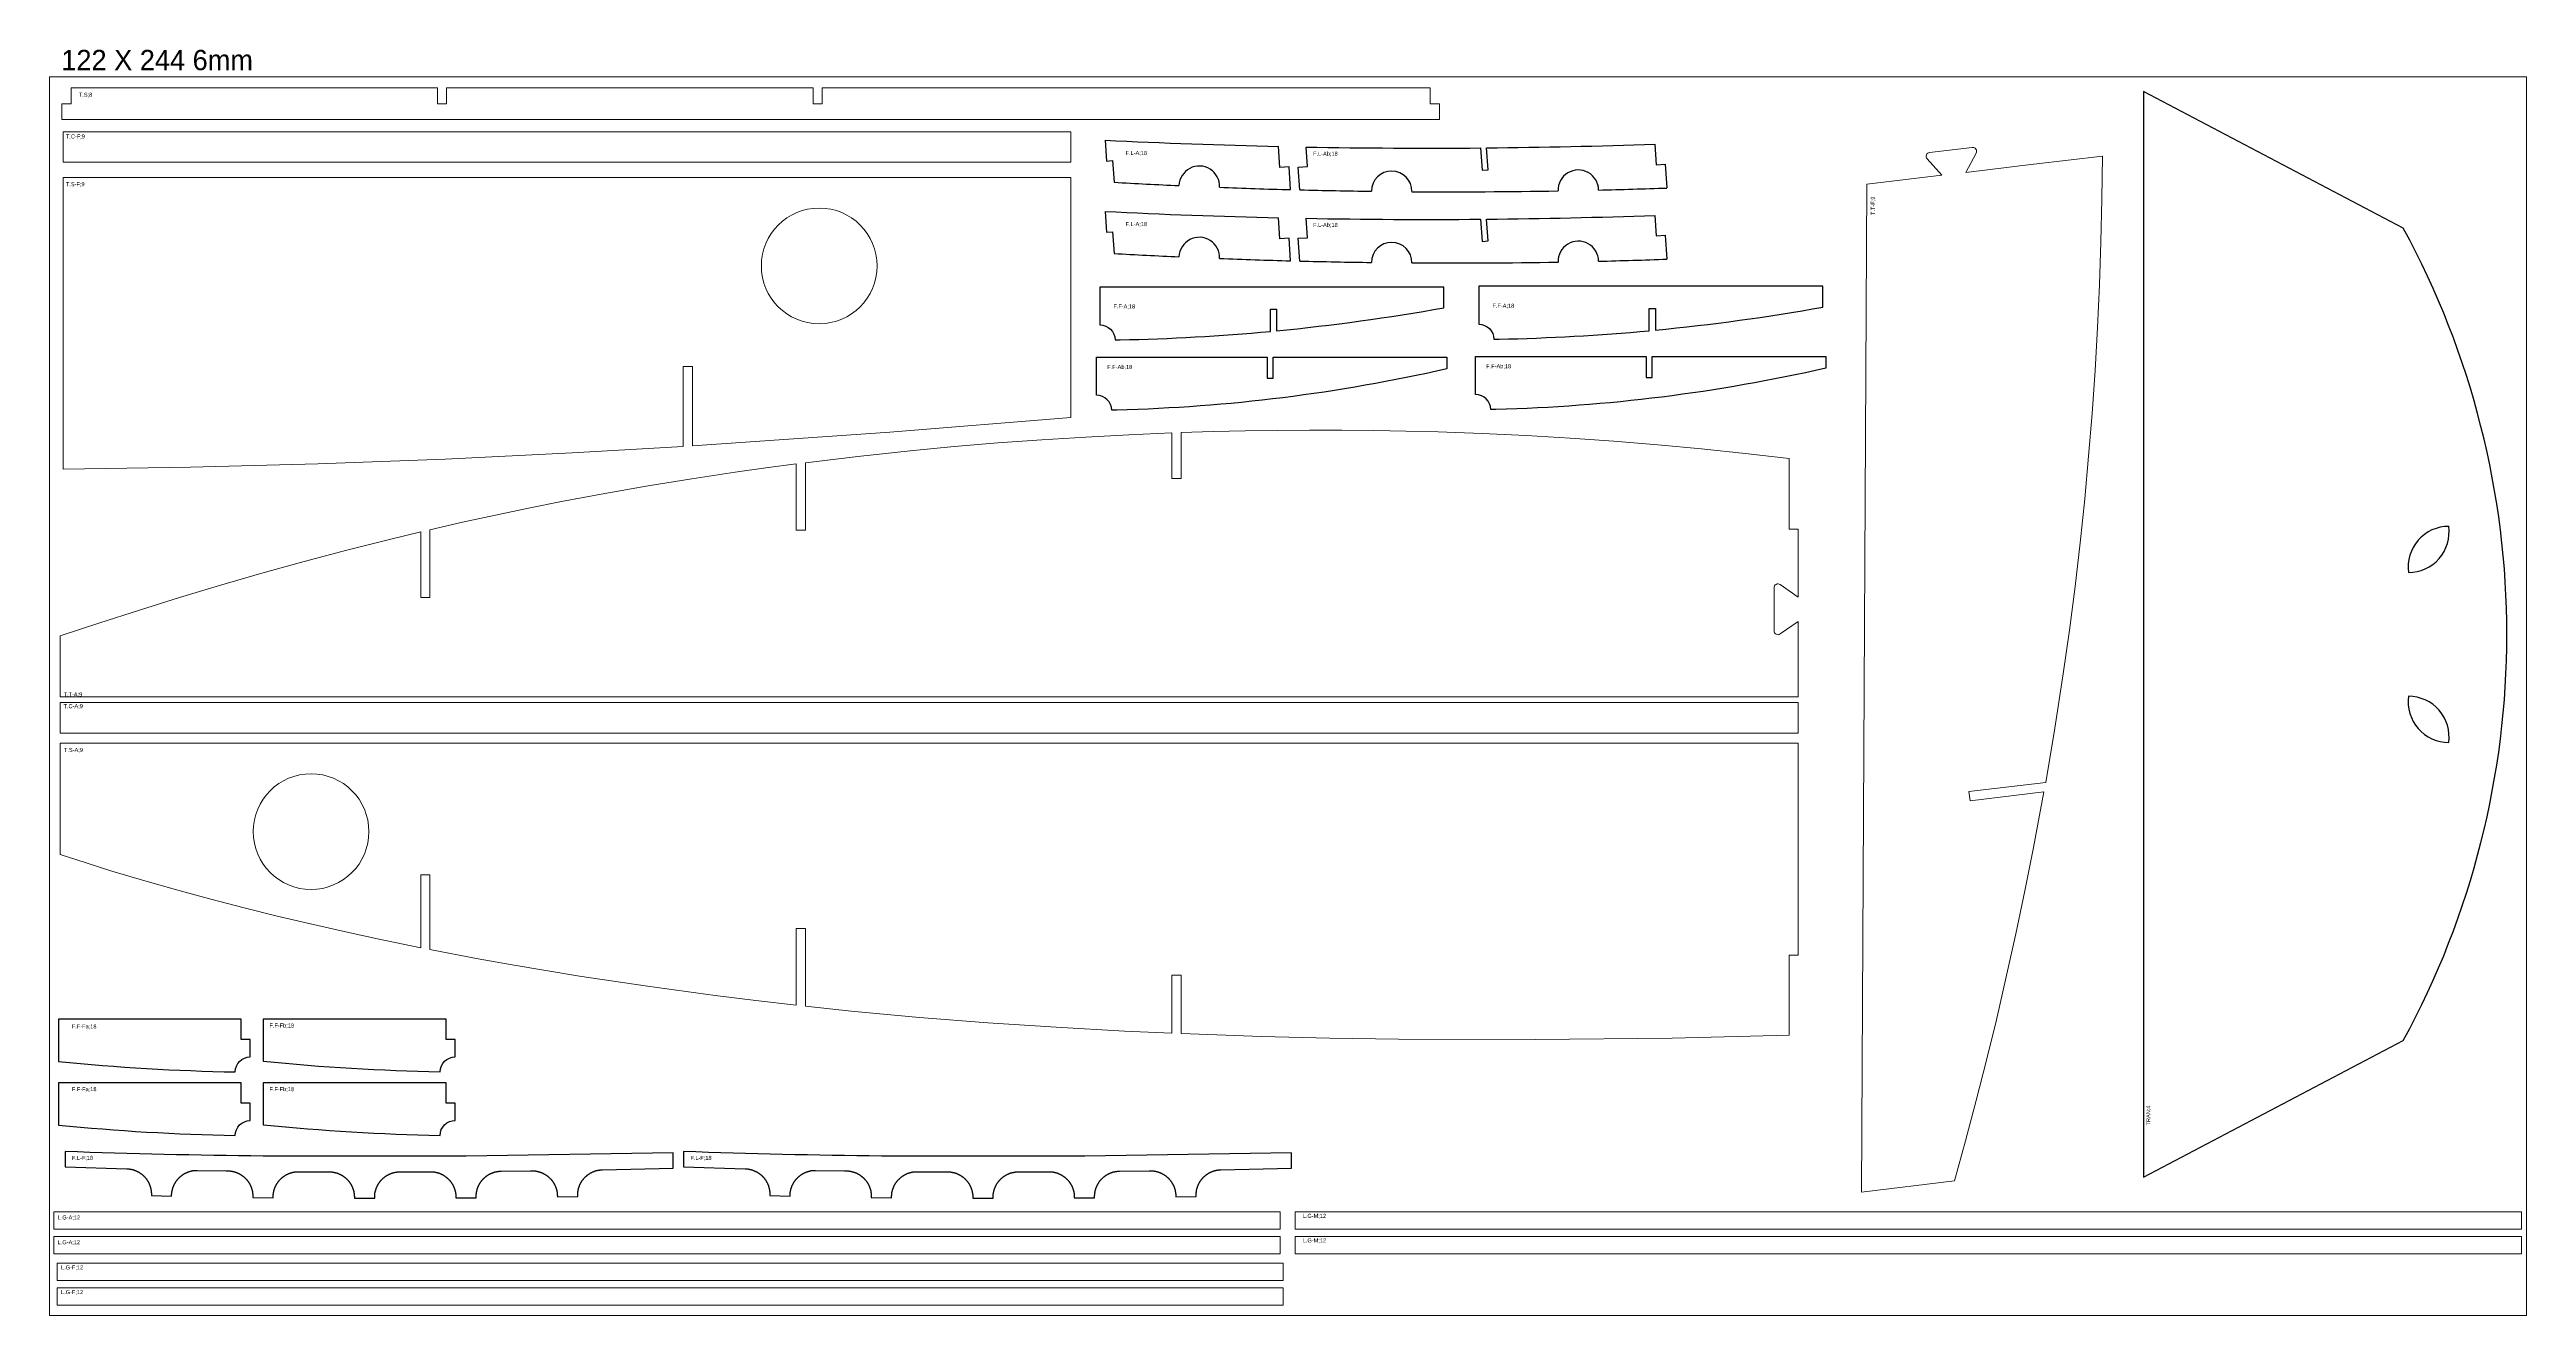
# Model space of a CAD drawing. Header units: millimetres. Extents: x 0 to 7720, y 0 to 5733.
# Drawn here: x 0 to 2440, y 4486 to 5733 of the extents above; entities that cross this region are included whole.
import ezdxf

# ---------------------------------------------------------------- set-up
doc = ezdxf.new("R2010")
doc.units = ezdxf.units.MM
for name, color, linetype in [('0_0_0', 1, 'Continuous'), ('CORTE_6MM', 1, 'Continuous'), ('plate', 3, 'Continuous')]:
    doc.layers.add(name, color=color, linetype=linetype)

msp = doc.modelspace()

# ---------------------------------------------------------------- linework, layer by layer
at = {"layer": '0_0_0', "lineweight": 0}
for points in [[(1006.2, 5621.9), (13.5, 5621.9), (13.5, 5651.9), (1006.2, 5651.9), (1006.2, 5621.9)], [(1722.6, 5059.6), (10.6, 5059.6), (10.6, 5089.6), (1722.6, 5089.6), (1722.6, 5059.6)]]:
    msp.add_lwpolyline(points, close=True, dxfattribs=at)
at = {"layer": 'CORTE_6MM'}
for p, q in [((1039.8, 5643.5), (1041.2, 5623)), ((1212.1, 5616.6), (1210.7, 5637.3)), ((1239.1, 5617.6), (1237.8, 5636.7)), ((1581.4, 5639.5), (1582.7, 5619.4)), ((1041.2, 5623), (1047.2, 5623.4)), ((1047.2, 5623.4), (1048.7, 5602.1)), ((1221, 5617.2), (1212.1, 5616.6)), ((1222.6, 5594.9), (1221, 5617.2)), ((1230.1, 5617), (1239.1, 5617.6)), ((1231.6, 5594.7), (1230.1, 5617)), ((1409.7, 5635.9), (1411.2, 5614.1)), ((1411.2, 5614.1), (1417.2, 5614.5)), ((1417.2, 5614.5), (1415.7, 5635.9)), ((1582.7, 5619.4), (1591.7, 5620)), ((1591.7, 5620), (1593.3, 5596.5)), ((1039.8, 5573.4), (1041.2, 5552.8)), ((1212.1, 5546.5), (1210.7, 5567.2)), ((1239.1, 5547.5), (1237.8, 5566.6)), ((1409.7, 5565.8), (1411.2, 5543.9)), ((1417.2, 5544.3), (1415.7, 5565.8)), ((1581.4, 5569.4), (1582.7, 5549.2)), ((1041.2, 5552.8), (1047.2, 5553.2)), ((1047.2, 5553.2), (1048.7, 5531.9)), ((1221, 5547.1), (1212.1, 5546.5)), ((1222.6, 5524.7), (1221, 5547.1)), ((1230.1, 5546.9), (1239.1, 5547.5)), ((1231.6, 5524.5), (1230.1, 5546.9)), ((1411.2, 5543.9), (1417.2, 5544.3)), ((1582.7, 5549.2), (1591.7, 5549.9)), ((1591.7, 5549.9), (1593.3, 5526.4))]:
    msp.add_line(p, q, dxfattribs=at)
at = {"layer": 'CORTE_6MM', "lineweight": 0}
for p, q in [((1894.1, 5636.5), (1852, 5631.5)), ((1849.6, 5625.1), (1864.1, 5609)), ((1897.9, 5630.9), (1887.7, 5611.8)), ((1887.7, 5611.8), (1954.3, 5619.8)), ((1864.1, 5609), (1790.2, 5600.1)), ((1722.6, 5193.4), (1722.6, 5260.4)), ((1698.8, 5202.7), (1698.8, 5160.3)), ((1704.8, 5205.8), (1722.6, 5193.4)), ((1704.8, 5157.2), (1722.6, 5169.6)), ((1722.6, 5169.6), (1722.6, 5095.2)), ((4.2, 4571), (4.2, 4588)), ((4.2, 4588), (1212.2, 4588)), ((1212.2, 4571), (1212.2, 4588)), ((1227.2, 4588), (2435.2, 4588)), ((1227.2, 4571), (1227.2, 4588)), ((2435.2, 4588), (2435.2, 4571)), ((1212.2, 4571), (4.2, 4571)), ((4.2, 4546.6), (4.2, 4563.6)), ((4.2, 4563.6), (1212.2, 4563.6)), ((1212.2, 4546.6), (1212.2, 4563.6)), ((2435.2, 4571), (1227.2, 4571)), ((1227.2, 4563.6), (2435.2, 4563.6)), ((1227.2, 4546.6), (1227.2, 4563.6)), ((2435.2, 4563.6), (2435.2, 4546.6)), ((1212.2, 4546.6), (4.2, 4546.6)), ((2435.2, 4546.6), (1227.2, 4546.6)), ((7.4, 4537.4), (1215.4, 4537.4)), ((7.4, 4520.4), (7.4, 4537.4)), ((1215.4, 4520.4), (7.4, 4520.4)), ((1215.4, 4537.4), (1215.4, 4520.4)), ((1215.4, 4522.4), (1215.4, 4522.4)), ((7.4, 4513.1), (1215.4, 4513.1)), ((7.4, 4496.1), (7.4, 4513.1)), ((1215.4, 4496.1), (7.4, 4496.1)), ((1215.4, 4513.1), (1215.4, 4496.1)), ((1215.4, 4498.1), (1215.4, 4498.1))]:
    msp.add_line(p, q, dxfattribs=at)
for points in [[(1360.2, 5679.5), (1369.2, 5679.5), (1369.2, 5663.9), (12.2, 5663.9), (12.2, 5679.5), (21.2, 5679.5), (21.2, 5695.1), (382.2, 5695.1), (382.2, 5679.5), (391.2, 5679.5), (391.2, 5695.1), (752.2, 5695.1), (752.2, 5679.5), (761.2, 5679.5), (761.2, 5695.1), (1360.2, 5695.1), (1360.2, 5679.5)], [(13.5, 5319.4), (138.9, 5321.5), (264.2, 5324.9), (389.6, 5329.5), (514.8, 5335.5), (624.3, 5341.9), (624.3, 5420.6), (633.3, 5420.6), (633.3, 5342.5), (827.8, 5355.8), (1006.2, 5370.3), (1006.2, 5606.7), (13.5, 5606.7), (13.5, 5319.4)], [(1722.6, 5049.5), (10.6, 5049.5), (10.6, 4939.9), (36, 4931.7), (61.5, 4923.7), (93.9, 4914), (126.3, 4904.8), (158.9, 4895.9), (191.6, 4887.5), (224.3, 4879.4), (257.2, 4871.6), (290.1, 4864.1), (323.1, 4856.9), (365.6, 4848.2), (365.6, 4920), (374.6, 4920), (374.6, 4846.4), (422.4, 4837.3), (455.6, 4831.3), (488.9, 4825.6), (522.2, 4820.2), (588.9, 4810.2), (655.8, 4801.1), (695.7, 4796.1), (735.6, 4791.5), (735.6, 4867.1), (744.6, 4867.1), (744.6, 4790.5), (789.8, 4785.8), (857, 4779.5), (924.3, 4774.2), (991.6, 4769.8), (1059, 4766.1), (1105.6, 4764), (1105.6, 4821.3), (1114.6, 4821.3), (1114.6, 4763.6), (1193.8, 4760.9), (1261.2, 4759.2), (1328.7, 4758.1), (1463.6, 4757.7), (1598.6, 4759.2), (1713.6, 4762), (1713.6, 4840.7), (1722.6, 4840.7), (1722.6, 5049.5)]]:
    msp.add_lwpolyline(points, close=True, dxfattribs=at)
at = {"layer": 'CORTE_6MM'}
for points in [[(2318.7, 5556.8), (2062.7, 5691.4), (2062.7, 4622.1), (2318.7, 4756.8, 0.255), (2318.7, 5556.8)], [(1202.6, 5455.2), (1202.6, 5477.1), (1208.6, 5477.1), (1208.6, 5455.8, 0.020407), (1373.6, 5478.5), (1373.6, 5498.9), (1034.6, 5498.9), (1034.6, 5461.6, -0.410244), (1049.6, 5446.8), (1054.6, 5446.9, 0.018162), (1202.6, 5455.2)], [(1575.9, 5455.9), (1575.9, 5477.7), (1581.9, 5477.7), (1581.9, 5456.5, 0.020407), (1746.9, 5479.1), (1746.9, 5499.6), (1407.9, 5499.6), (1407.9, 5462.3, -0.410244), (1422.9, 5447.5), (1427.9, 5447.6, 0.018162), (1575.9, 5455.9)], [(1376.4, 5418.3, -0.04979), (1051.4, 5377.7), (1046.4, 5377.5, 0.409288), (1031.4, 5392.3), (1031.4, 5429.8), (1199.4, 5429.8), (1199.4, 5409.2), (1205.4, 5409.2), (1205.4, 5429.8), (1376.4, 5429.8), (1376.4, 5418.3)], [(1749.8, 5419, -0.04979), (1424.8, 5378.3), (1419.8, 5378.2, 0.409288), (1404.8, 5393), (1404.8, 5430.5), (1572.8, 5430.5), (1572.8, 5409.9), (1578.8, 5409.9), (1578.8, 5430.5), (1749.8, 5430.5), (1749.8, 5419)], [(182.8, 4725.8, -0.409312), (197.8, 4740.6), (197.8, 4757.7), (188.8, 4757.7), (188.8, 4777.7), (8.7, 4777.7), (8.7, 4736.1, 0.019502), (182.8, 4725.8)], [(399.7, 4740.7), (399.7, 4757.9), (390.7, 4757.9), (390.7, 4777.9), (210.6, 4777.9), (210.6, 4736.4, 0.01963), (384.7, 4726, -0.409279), (399.7, 4740.7)], [(182.8, 4663.2, -0.409312), (197.8, 4677.9), (197.8, 4695), (188.8, 4695), (188.8, 4715), (8.7, 4715), (8.7, 4673.5, 0.019502), (182.8, 4663.2)], [(399.7, 4678.1), (399.7, 4695.2), (390.7, 4695.2), (390.7, 4715.2), (210.6, 4715.2), (210.6, 4673.7, 0.01963), (384.7, 4663.3, -0.409279), (399.7, 4678.1)], [(400.3, 4601.7), (420.3, 4601.9), (420.3, 4603.5), (420.3, 4603.8), (420.3, 4604.1), (420.3, 4604.3), (420.3, 4604.6), (420.3, 4604.9), (420.4, 4605.2), (420.4, 4605.5), (420.4, 4605.8), (420.5, 4606.1), (420.5, 4606.4), (420.5, 4606.7), (420.6, 4607), (420.6, 4607.2), (420.7, 4607.5), (420.7, 4607.8), (420.8, 4608.1), (420.8, 4608.4), (420.9, 4608.7), (421, 4609), (421, 4609.2), (421.1, 4609.5), (421.2, 4609.8), (421.3, 4610.1), (421.3, 4610.4), (421.4, 4610.6), (421.5, 4610.9), (421.6, 4611.2), (421.7, 4611.5), (421.8, 4611.7), (421.9, 4612), (422, 4612.3), (422.1, 4612.6), (422.2, 4612.8), (422.3, 4613.1), (422.5, 4613.4), (422.6, 4613.6), (422.7, 4613.9), (422.8, 4614.1), (423, 4614.4), (423.1, 4614.7), (423.2, 4614.9), (423.4, 4615.2), (423.5, 4615.4), (423.7, 4615.7), (423.8, 4615.9), (423.9, 4616.2), (424.1, 4616.4), (424.3, 4616.7), (424.4, 4616.9), (424.6, 4617.2), (424.7, 4617.4), (424.9, 4617.6), (425.1, 4617.9), (425.3, 4618.1), (425.4, 4618.3), (425.6, 4618.6), (425.8, 4618.8), (426, 4619.1), (426.2, 4619.3), (426.4, 4619.5), (426.6, 4619.7), (426.8, 4620), (427, 4620.2), (427.2, 4620.4), (427.4, 4620.6), (427.6, 4620.8), (427.8, 4621), (428.1, 4621.3), (428.3, 4621.5), (428.5, 4621.7), (428.7, 4621.9), (428.9, 4622.1), (429.2, 4622.3), (429.4, 4622.4), (429.6, 4622.6), (429.9, 4622.8), (430.1, 4623), (430.4, 4623.2), (430.6, 4623.4), (430.8, 4623.5), (431.1, 4623.7), (431.3, 4623.9), (431.6, 4624.1), (431.8, 4624.2), (432.1, 4624.4), (432.4, 4624.5), (432.6, 4624.7), (432.9, 4624.8), (433.1, 4625), (433.4, 4625.1), (433.7, 4625.3), (433.9, 4625.4), (434.2, 4625.5), (434.5, 4625.7), (434.8, 4625.8), (435, 4625.9), (435.3, 4626.1), (435.6, 4626.2), (435.9, 4626.3), (436.1, 4626.4), (436.4, 4626.5), (436.7, 4626.6), (437, 4626.7), (437.3, 4626.8), (437.6, 4626.9), (437.8, 4627), (438.1, 4627.1), (438.4, 4627.2), (438.7, 4627.3), (439, 4627.3), (439.3, 4627.4), (439.6, 4627.5), (439.9, 4627.5), (440.2, 4627.6), (440.5, 4627.7), (440.8, 4627.7), (441.1, 4627.8), (441.4, 4627.8), (441.6, 4627.9), (441.9, 4627.9), (442.2, 4627.9), (442.5, 4628), (442.8, 4628), (443.1, 4628), (443.4, 4628.1), (443.7, 4628.1), (443.9, 4628.1), (444.2, 4628.1), (444.5, 4628.1), (444.8, 4628.1), (473.9, 4628.5), (475.4, 4628.5), (475.6, 4628.5), (475.9, 4628.5), (476.2, 4628.5), (476.5, 4628.4), (476.8, 4628.4), (477.1, 4628.4), (477.4, 4628.4), (477.7, 4628.4), (478, 4628.3), (478.3, 4628.3), (478.6, 4628.3), (478.9, 4628.2), (479.1, 4628.2), (479.4, 4628.1), (479.7, 4628.1), (480, 4628), (480.3, 4628), (480.6, 4627.9), (480.9, 4627.8), (481.2, 4627.8), (481.5, 4627.7), (481.7, 4627.6), (482, 4627.5), (482.3, 4627.5), (482.6, 4627.4), (482.9, 4627.3), (483.1, 4627.2), (483.4, 4627.1), (483.7, 4627), (484, 4626.9), (484.3, 4626.8), (484.5, 4626.7), (484.8, 4626.6), (485.1, 4626.5), (485.3, 4626.4), (485.6, 4626.2), (485.9, 4626.1), (486.1, 4626), (486.4, 4625.9), (486.7, 4625.7), (486.9, 4625.6), (487.2, 4625.4), (487.4, 4625.3), (487.7, 4625.2), (488, 4625), (488.2, 4624.9), (488.5, 4624.7), (488.7, 4624.5), (489, 4624.4), (489.2, 4624.2), (489.4, 4624.1), (489.7, 4623.9), (489.9, 4623.7), (490.2, 4623.5), (490.4, 4623.4), (490.6, 4623.2), (490.9, 4623), (491.1, 4622.8), (491.3, 4622.6), (491.5, 4622.4), (491.8, 4622.3), (492, 4622.1), (492.2, 4621.9), (492.4, 4621.7), (492.6, 4621.5), (492.8, 4621.3), (493, 4621), (493.3, 4620.8), (493.5, 4620.6), (493.7, 4620.4), (493.9, 4620.2), (494.1, 4620), (494.2, 4619.7), (494.4, 4619.5), (494.6, 4619.3), (494.8, 4619.1), (495, 4618.8), (495.2, 4618.6), (495.3, 4618.4), (495.5, 4618.1), (495.7, 4617.9), (495.9, 4617.6), (496, 4617.4), (496.2, 4617.2), (496.3, 4616.9), (496.5, 4616.7), (496.7, 4616.4), (496.8, 4616.2), (497, 4615.9), (497.1, 4615.6), (497.2, 4615.4), (497.4, 4615.1), (497.5, 4614.9), (497.6, 4614.6), (497.8, 4614.3), (497.9, 4614.1), (498, 4613.8), (498.1, 4613.5), (498.3, 4613.3), (498.4, 4613), (498.5, 4612.7), (498.6, 4612.5), (498.7, 4612.2), (498.8, 4611.9), (498.9, 4611.6), (499, 4611.4), (499.1, 4611.1), (499.2, 4610.8), (499.3, 4610.5), (499.3, 4610.2), (499.4, 4609.9), (499.5, 4609.7), (499.6, 4609.4), (499.6, 4609.1), (499.7, 4608.8), (499.8, 4608.5), (499.8, 4608.2), (499.9, 4607.9), (499.9, 4607.6), (500, 4607.4), (500, 4607.1), (500, 4606.8), (500.1, 4606.5), (500.1, 4606.2), (500.1, 4605.9), (500.2, 4605.6), (500.2, 4605.3), (500.2, 4605), (500.2, 4604.7), (500.2, 4604.4), (500.3, 4604.1), (500.3, 4603.9), (500.3, 4602.9), (520.3, 4603.2), (520.3, 4604.9), (520.3, 4605.1), (520.3, 4605.3), (520.3, 4605.6), (520.3, 4605.8), (520.3, 4606), (520.3, 4606.3), (520.3, 4606.5), (520.4, 4606.8), (520.4, 4607.1), (520.4, 4607.4), (520.5, 4607.6), (520.5, 4607.9), (520.5, 4608.1), (520.6, 4608.4), (520.6, 4608.6), (520.7, 4608.9), (520.7, 4609.1), (520.7, 4609.4), (520.8, 4609.6), (520.8, 4609.9), (520.9, 4610.1), (521, 4610.4), (521, 4610.6), (521.1, 4610.9), (521.2, 4611.1), (521.2, 4611.4), (521.3, 4611.6), (521.4, 4611.8), (521.4, 4612.1), (521.5, 4612.3), (521.6, 4612.6), (521.7, 4612.8), (521.8, 4613), (521.9, 4613.3), (521.9, 4613.5), (522, 4613.8), (522.1, 4614), (522.2, 4614.2), (522.3, 4614.5), (522.4, 4614.7), (522.5, 4614.9), (522.7, 4615.2), (522.8, 4615.4), (522.9, 4615.6), (523, 4615.9), (523.1, 4616.1), (523.2, 4616.3), (523.3, 4616.5), (523.5, 4616.8), (523.6, 4617), (523.7, 4617.2), (523.9, 4617.4), (524, 4617.6), (524.1, 4617.9), (524.3, 4618.1), (524.4, 4618.3), (524.5, 4618.5), (524.7, 4618.7), (524.8, 4618.9), (525, 4619.1), (525.1, 4619.3), (525.3, 4619.5), (525.4, 4619.7), (525.6, 4619.9), (525.8, 4620.1), (525.9, 4620.3), (526.1, 4620.5), (526.2, 4620.7), (526.4, 4620.9), (526.6, 4621.1), (526.8, 4621.3), (526.9, 4621.5), (527.1, 4621.7), (527.3, 4621.9), (527.5, 4622.1), (527.6, 4622.2), (527.8, 4622.4), (528, 4622.6), (528.2, 4622.8), (528.4, 4622.9), (528.6, 4623.1), (528.8, 4623.3), (529, 4623.5), (529.2, 4623.6), (529.3, 4623.8), (529.5, 4623.9), (529.7, 4624.1), (529.9, 4624.3), (530.1, 4624.4), (530.4, 4624.6), (530.6, 4624.7), (530.8, 4624.9), (531, 4625), (531.2, 4625.2), (531.4, 4625.3), (531.6, 4625.5), (531.8, 4625.6), (532, 4625.7), (532.3, 4625.9), (532.5, 4626), (532.7, 4626.1), (532.9, 4626.3), (533.1, 4626.4), (533.4, 4626.5), (533.6, 4626.6), (533.8, 4626.7), (534.1, 4626.9), (534.3, 4627), (534.5, 4627.1), (534.7, 4627.2), (535, 4627.3), (535.2, 4627.4), (535.4, 4627.5), (535.7, 4627.6), (535.9, 4627.7), (536.2, 4627.8), (536.4, 4627.9), (536.6, 4628), (536.9, 4628.1), (537.1, 4628.1), (537.3, 4628.2), (537.6, 4628.3), (537.8, 4628.4), (538.1, 4628.5), (538.3, 4628.5), (538.6, 4628.6), (538.8, 4628.7), (539.1, 4628.7), (539.3, 4628.8), (539.6, 4628.9), (539.8, 4628.9), (540.1, 4629), (540.3, 4629), (540.6, 4629.1), (540.8, 4629.1), (541.1, 4629.2), (541.3, 4629.2), (541.6, 4629.2), (541.8, 4629.3), (542.1, 4629.3), (542.3, 4629.3), (542.6, 4629.4), (542.8, 4629.4), (543.1, 4629.4), (543.3, 4629.4), (543.6, 4629.5), (543.8, 4629.5), (544.1, 4629.5), (544.4, 4629.5), (544.6, 4629.5), (614.3, 4631), (614.3, 4646), (410.5, 4642.8), (210.5, 4642.9, -0.005679), (15.3, 4647.4), (15.3, 4632.3), (76.1, 4630.5), (76.7, 4630.5), (76.9, 4630.5), (77.2, 4630.4), (77.4, 4630.4), (77.7, 4630.4), (77.9, 4630.4), (78.2, 4630.3), (78.4, 4630.3), (78.7, 4630.3), (78.9, 4630.2), (79.2, 4630.2), (79.4, 4630.2), (79.7, 4630.1), (79.9, 4630.1), (80.2, 4630), (80.4, 4630), (80.7, 4629.9), (80.9, 4629.9), (81.2, 4629.8), (81.4, 4629.7), (81.7, 4629.7), (81.9, 4629.6), (82.2, 4629.6), (82.4, 4629.5), (82.6, 4629.4), (82.9, 4629.3), (83.1, 4629.3), (83.4, 4629.2), (83.6, 4629.1), (83.8, 4629), (84.1, 4628.9), (84.3, 4628.8), (84.6, 4628.7), (84.8, 4628.6), (85, 4628.5), (85.3, 4628.4), (85.5, 4628.3), (85.7, 4628.2), (85.9, 4628.1), (86.2, 4628), (86.4, 4627.9), (86.6, 4627.8), (86.9, 4627.7), (87.1, 4627.6), (87.3, 4627.4), (87.5, 4627.3), (87.8, 4627.2), (88, 4627.1), (88.2, 4626.9), (88.4, 4626.8), (88.6, 4626.7), (88.9, 4626.5), (89.1, 4626.4), (89.3, 4626.2), (89.5, 4626.1), (89.7, 4625.9), (89.9, 4625.8), (90.1, 4625.6), (90.3, 4625.5), (90.5, 4625.3), (90.7, 4625.2), (90.9, 4625), (91.1, 4624.9), (91.3, 4624.7), (91.5, 4624.5), (91.7, 4624.4), (91.9, 4624.2), (92.1, 4624), (92.3, 4623.8), (92.5, 4623.7), (92.7, 4623.5), (92.8, 4623.3), (93, 4623.1), (93.2, 4623), (93.4, 4622.8), (93.6, 4622.6), (93.7, 4622.4), (93.9, 4622.2), (94.1, 4622), (94.2, 4621.8), (94.4, 4621.6), (94.6, 4621.4), (94.7, 4621.2), (94.9, 4621), (95.1, 4620.8), (95.2, 4620.6), (95.4, 4620.4), (95.5, 4620.2), (95.7, 4620), (95.8, 4619.8), (96, 4619.6), (96.1, 4619.4), (96.2, 4619.2), (96.4, 4618.9), (96.5, 4618.7), (96.6, 4618.5), (96.8, 4618.3), (96.9, 4618.1), (97, 4617.8), (97.2, 4617.6), (97.3, 4617.4), (97.4, 4617.2), (97.5, 4616.9), (97.6, 4616.7), (97.8, 4616.5), (97.9, 4616.3), (98, 4616), (98.1, 4615.8), (98.2, 4615.6), (98.3, 4615.3), (98.4, 4615.1), (98.5, 4614.9), (98.6, 4614.6), (98.7, 4614.4), (98.8, 4614.1), (98.8, 4613.9), (98.9, 4613.7), (99, 4613.4), (99.1, 4613.2), (99.2, 4612.9), (99.2, 4612.7), (99.3, 4612.5), (99.4, 4612.2), (99.4, 4612), (99.5, 4611.7), (99.6, 4611.5), (99.6, 4611.2), (99.7, 4611), (99.7, 4610.7), (99.8, 4610.5), (99.8, 4610.2), (99.9, 4610), (99.9, 4609.7), (100, 4609.5), (100, 4609.2), (100.1, 4609), (100.1, 4608.7), (100.1, 4608.5), (100.1, 4608.2), (100.2, 4607.9), (100.2, 4607.7), (100.2, 4607.4), (100.2, 4607.2), (100.3, 4606.9), (100.3, 4606.7), (100.3, 4606.4), (100.3, 4606.2), (100.3, 4605.7), (100.3, 4604.1), (120.3, 4603.6), (120.3, 4604.1), (120.3, 4604.4), (120.3, 4604.6), (120.3, 4604.9), (120.3, 4605.2), (120.3, 4605.4), (120.4, 4605.7), (120.4, 4606), (120.4, 4606.2), (120.4, 4606.5), (120.5, 4606.8), (120.5, 4607), (120.5, 4607.3), (120.6, 4607.6), (120.6, 4607.8), (120.6, 4608.1), (120.7, 4608.3), (120.7, 4608.6), (120.8, 4608.9), (120.8, 4609.1), (120.9, 4609.4), (121, 4609.6), (121, 4609.9), (121.1, 4610.2), (121.2, 4610.4), (121.2, 4610.7), (121.3, 4610.9), (121.4, 4611.2), (121.5, 4611.4), (121.5, 4611.7), (121.6, 4611.9), (121.7, 4612.2), (121.8, 4612.4), (121.9, 4612.7), (122, 4612.9), (122.1, 4613.2), (122.2, 4613.4), (122.3, 4613.7), (122.4, 4613.9), (122.5, 4614.2), (122.6, 4614.4), (122.7, 4614.6), (122.8, 4614.9), (122.9, 4615.1), (123.1, 4615.4), (123.2, 4615.6), (123.3, 4615.8), (123.4, 4616), (123.6, 4616.3), (123.7, 4616.5), (123.8, 4616.7), (124, 4617), (124.1, 4617.2), (124.3, 4617.4), (124.4, 4617.6), (124.5, 4617.8), (124.7, 4618.1), (124.8, 4618.3), (125, 4618.5), (125.1, 4618.7), (125.3, 4618.9), (125.5, 4619.1), (125.6, 4619.3), (125.8, 4619.5), (126, 4619.7), (126.1, 4619.9), (126.3, 4620.1), (126.5, 4620.3), (126.6, 4620.5), (126.8, 4620.7), (127, 4620.9), (127.2, 4621.1), (127.4, 4621.3), (127.5, 4621.5), (127.7, 4621.7), (127.9, 4621.9), (128.1, 4622.1), (128.3, 4622.2), (128.5, 4622.4), (128.7, 4622.6), (128.9, 4622.8), (129.1, 4622.9), (129.3, 4623.1), (129.5, 4623.3), (129.7, 4623.4), (129.9, 4623.6), (130.1, 4623.8), (130.3, 4623.9), (130.5, 4624.1), (130.7, 4624.2), (131, 4624.4), (131.2, 4624.5), (131.4, 4624.7), (131.6, 4624.8), (131.8, 4625), (132.1, 4625.1), (132.3, 4625.2), (132.5, 4625.4), (132.7, 4625.5), (133, 4625.7), (133.2, 4625.8), (133.4, 4625.9), (133.7, 4626), (133.9, 4626.2), (134.1, 4626.3), (134.4, 4626.4), (134.6, 4626.5), (134.8, 4626.6), (135.1, 4626.7), (135.3, 4626.8), (135.6, 4626.9), (135.8, 4627), (136.1, 4627.1), (136.3, 4627.2), (136.6, 4627.3), (136.8, 4627.4), (137.1, 4627.5), (137.3, 4627.6), (137.6, 4627.7), (137.8, 4627.8), (138.1, 4627.8), (138.3, 4627.9), (138.6, 4628), (138.8, 4628.1), (139.1, 4628.1), (139.3, 4628.2), (139.6, 4628.2), (139.9, 4628.3), (140.1, 4628.4), (140.4, 4628.4), (140.6, 4628.5), (140.9, 4628.5), (141.2, 4628.6), (141.4, 4628.6), (141.7, 4628.6), (142, 4628.7), (142.2, 4628.7), (142.5, 4628.7), (142.7, 4628.8), (143, 4628.8), (143.3, 4628.8), (143.5, 4628.8), (143.8, 4628.9), (144.1, 4628.9), (144.4, 4628.9), (144.6, 4628.9), (144.9, 4628.9), (145.1, 4628.9), (145.4, 4628.9), (173.9, 4628.4), (176, 4628.4), (176.3, 4628.4), (176.5, 4628.4), (176.8, 4628.3), (177.1, 4628.3), (177.3, 4628.3), (177.6, 4628.3), (177.9, 4628.3), (178.1, 4628.2), (178.4, 4628.2), (178.7, 4628.2), (178.9, 4628.1), (179.2, 4628.1), (179.4, 4628), (179.7, 4628), (180, 4628), (180.2, 4627.9), (180.5, 4627.8), (180.7, 4627.8), (181, 4627.7), (181.3, 4627.7), (181.5, 4627.6), (181.8, 4627.5), (182, 4627.5), (182.3, 4627.4), (182.5, 4627.3), (182.8, 4627.2), (183.1, 4627.2), (183.3, 4627.1), (183.6, 4627), (183.8, 4626.9), (184.1, 4626.8), (184.3, 4626.7), (184.6, 4626.6), (184.8, 4626.5), (185.1, 4626.4), (185.3, 4626.3), (185.6, 4626.2), (185.8, 4626.1), (186, 4626), (186.3, 4625.8), (186.5, 4625.7), (186.8, 4625.6), (187, 4625.5), (187.2, 4625.4), (187.5, 4625.2), (187.7, 4625.1), (187.9, 4625), (188.2, 4624.8), (188.4, 4624.7), (188.6, 4624.5), (188.8, 4624.4), (189.1, 4624.2), (189.3, 4624.1), (189.5, 4623.9), (189.7, 4623.8), (189.9, 4623.6), (190.2, 4623.5), (190.4, 4623.3), (190.6, 4623.2), (190.8, 4623), (191, 4622.8), (191.2, 4622.7), (191.4, 4622.5), (191.6, 4622.3), (191.8, 4622.1), (192, 4622), (192.2, 4621.8), (192.4, 4621.6), (192.6, 4621.4), (192.8, 4621.2), (193, 4621), (193.2, 4620.8), (193.4, 4620.6), (193.6, 4620.4), (193.7, 4620.3), (193.9, 4620.1), (194.1, 4619.9), (194.3, 4619.6), (194.4, 4619.4), (194.6, 4619.2), (194.8, 4619), (195, 4618.8), (195.1, 4618.6), (195.3, 4618.4), (195.4, 4618.2), (195.6, 4618), (195.8, 4617.7), (195.9, 4617.5), (196.1, 4617.3), (196.2, 4617.1), (196.3, 4616.9), (196.5, 4616.6), (196.6, 4616.4), (196.8, 4616.2), (196.9, 4615.9), (197, 4615.7), (197.2, 4615.5), (197.3, 4615.2), (197.4, 4615), (197.5, 4614.8), (197.7, 4614.5), (197.8, 4614.3), (197.9, 4614), (198, 4613.8), (198.1, 4613.6), (198.2, 4613.3), (198.3, 4613.1), (198.4, 4612.8), (198.5, 4612.6), (198.6, 4612.3), (198.7, 4612.1), (198.8, 4611.8), (198.9, 4611.6), (199, 4611.3), (199.1, 4611.1), (199.2, 4610.8), (199.2, 4610.6), (199.3, 4610.3), (199.4, 4610), (199.4, 4609.8), (199.5, 4609.5), (199.6, 4609.3), (199.6, 4609), (199.7, 4608.8), (199.8, 4608.5), (199.8, 4608.2), (199.9, 4608), (199.9, 4607.7), (199.9, 4607.4), (200, 4607.2), (200, 4606.9), (200.1, 4606.6), (200.1, 4606.4), (200.1, 4606.1), (200.2, 4605.9), (200.2, 4605.6), (200.2, 4605.3), (200.2, 4605.1), (200.2, 4604.8), (200.3, 4604.5), (200.3, 4604.3), (200.3, 4604), (200.3, 4603.7), (200.3, 4602.1), (220.3, 4601.9), (220.3, 4603), (220.3, 4603.3), (220.3, 4603.6), (220.3, 4603.8), (220.3, 4604.1), (220.3, 4604.4), (220.4, 4604.7), (220.4, 4605), (220.4, 4605.3), (220.5, 4605.6), (220.5, 4605.9), (220.5, 4606.2), (220.6, 4606.5), (220.6, 4606.8), (220.7, 4607), (220.7, 4607.3), (220.8, 4607.6), (220.8, 4607.9), (220.9, 4608.2), (221, 4608.5), (221, 4608.8), (221.1, 4609), (221.2, 4609.3), (221.3, 4609.6), (221.4, 4609.9), (221.4, 4610.2), (221.5, 4610.4), (221.6, 4610.7), (221.7, 4611), (221.8, 4611.3), (221.9, 4611.5), (222, 4611.8), (222.1, 4612.1), (222.2, 4612.4), (222.4, 4612.6), (222.5, 4612.9), (222.6, 4613.2), (222.7, 4613.4), (222.9, 4613.7), (223, 4613.9), (223.1, 4614.2), (223.3, 4614.5), (223.4, 4614.7), (223.5, 4615), (223.7, 4615.2), (223.8, 4615.5), (224, 4615.7), (224.1, 4616), (224.3, 4616.2), (224.5, 4616.5), (224.6, 4616.7), (224.8, 4617), (225, 4617.2), (225.1, 4617.4), (225.3, 4617.7), (225.5, 4617.9), (225.7, 4618.1), (225.8, 4618.4), (226, 4618.6), (226.2, 4618.8), (226.4, 4619), (226.6, 4619.2), (226.8, 4619.5), (227, 4619.7), (227.2, 4619.9), (227.4, 4620.1), (227.6, 4620.3), (227.8, 4620.5), (228, 4620.7), (228.2, 4620.9), (228.5, 4621.1), (228.7, 4621.3), (228.9, 4621.5), (229.1, 4621.7), (229.3, 4621.9), (229.6, 4622.1), (229.8, 4622.3), (230, 4622.4), (230.3, 4622.6), (230.5, 4622.8), (230.7, 4623), (231, 4623.1), (231.2, 4623.3), (231.4, 4623.5), (231.7, 4623.6), (231.9, 4623.8), (232.2, 4623.9), (232.4, 4624.1), (232.7, 4624.2), (232.9, 4624.4), (233.2, 4624.5), (233.5, 4624.7), (233.7, 4624.8), (234, 4624.9), (234.2, 4625.1), (234.5, 4625.2), (234.8, 4625.3), (235, 4625.4), (235.3, 4625.5), (235.6, 4625.7), (235.8, 4625.8), (236.1, 4625.9), (236.4, 4626), (236.7, 4626.1), (236.9, 4626.2), (237.2, 4626.3), (237.5, 4626.4), (237.8, 4626.5), (238, 4626.6), (238.3, 4626.6), (238.6, 4626.7), (238.9, 4626.8), (239.2, 4626.9), (239.4, 4626.9), (239.7, 4627), (240, 4627.1), (240.3, 4627.1), (240.6, 4627.2), (240.9, 4627.2), (241.2, 4627.3), (241.5, 4627.3), (241.7, 4627.4), (242, 4627.4), (242.3, 4627.5), (242.6, 4627.5), (242.9, 4627.5), (243.2, 4627.5), (243.5, 4627.6), (243.8, 4627.6), (244.1, 4627.6), (244.4, 4627.6), (244.7, 4627.6), (245, 4627.6), (245.3, 4627.6), (274.6, 4627.5), (275.8, 4627.5), (276, 4627.5), (276.3, 4627.5), (276.6, 4627.4), (276.9, 4627.4), (277.2, 4627.4), (277.5, 4627.4), (277.8, 4627.3), (278.1, 4627.3), (278.4, 4627.3), (278.7, 4627.2), (279, 4627.2), (279.3, 4627.2), (279.5, 4627.1), (279.8, 4627.1), (280.1, 4627), (280.4, 4626.9), (280.7, 4626.9), (281, 4626.8), (281.3, 4626.7), (281.6, 4626.7), (281.8, 4626.6), (282.1, 4626.5), (282.4, 4626.4), (282.7, 4626.3), (283, 4626.3), (283.2, 4626.2), (283.5, 4626.1), (283.8, 4626), (284.1, 4625.9), (284.3, 4625.8), (284.6, 4625.7), (284.9, 4625.5), (285.2, 4625.4), (285.4, 4625.3), (285.7, 4625.2), (286, 4625.1), (286.2, 4624.9), (286.5, 4624.8), (286.8, 4624.7), (287, 4624.5), (287.3, 4624.4), (287.5, 4624.3), (287.8, 4624.1), (288, 4624), (288.3, 4623.8), (288.5, 4623.7), (288.8, 4623.5), (289, 4623.3), (289.3, 4623.2), (289.5, 4623), (289.8, 4622.8), (290, 4622.7), (290.2, 4622.5), (290.5, 4622.3), (290.7, 4622.1), (290.9, 4622), (291.2, 4621.8), (291.4, 4621.6), (291.6, 4621.4), (291.8, 4621.2), (292.1, 4621), (292.3, 4620.8), (292.5, 4620.6), (292.7, 4620.4), (292.9, 4620.2), (293.1, 4620), (293.3, 4619.8), (293.5, 4619.6), (293.7, 4619.4), (293.9, 4619.1), (294.1, 4618.9), (294.3, 4618.7), (294.5, 4618.5), (294.7, 4618.2), (294.9, 4618), (295, 4617.8), (295.2, 4617.5), (295.4, 4617.3), (295.6, 4617.1), (295.7, 4616.8), (295.9, 4616.6), (296.1, 4616.3), (296.2, 4616.1), (296.4, 4615.9), (296.5, 4615.6), (296.7, 4615.4), (296.8, 4615.1), (297, 4614.9), (297.1, 4614.6), (297.3, 4614.3), (297.4, 4614.1), (297.5, 4613.8), (297.7, 4613.6), (297.8, 4613.3), (297.9, 4613), (298.1, 4612.8), (298.2, 4612.5), (298.3, 4612.2), (298.4, 4612), (298.5, 4611.7), (298.6, 4611.4), (298.7, 4611.1), (298.8, 4610.9), (298.9, 4610.6), (299, 4610.3), (299.1, 4610), (299.2, 4609.7), (299.3, 4609.5), (299.4, 4609.2), (299.4, 4608.9), (299.5, 4608.6), (299.6, 4608.3), (299.6, 4608), (299.7, 4607.8), (299.8, 4607.5), (299.8, 4607.2), (299.9, 4606.9), (299.9, 4606.6), (300, 4606.3), (300, 4606), (300.1, 4605.7), (300.1, 4605.5), (300.1, 4605.2), (300.2, 4604.9), (300.2, 4604.6), (300.2, 4604.3), (300.2, 4604), (300.2, 4603.7), (300.3, 4603.4), (300.3, 4603.1), (300.3, 4602.8), (300.3, 4601.4), (320.3, 4601.4), (320.3, 4602.5), (320.3, 4602.8), (320.3, 4603.1), (320.3, 4603.4), (320.3, 4603.7), (320.3, 4604), (320.3, 4604.3), (320.4, 4604.6), (320.4, 4604.9), (320.4, 4605.2), (320.5, 4605.5), (320.5, 4605.8), (320.5, 4606.1), (320.6, 4606.4), (320.6, 4606.6), (320.7, 4606.9), (320.7, 4607.2), (320.8, 4607.5), (320.9, 4607.8), (320.9, 4608.1), (321, 4608.4), (321.1, 4608.7), (321.1, 4608.9), (321.2, 4609.2), (321.3, 4609.5), (321.4, 4609.8), (321.5, 4610.1), (321.6, 4610.4), (321.6, 4610.6), (321.7, 4610.9), (321.8, 4611.2), (322, 4611.5), (322.1, 4611.7), (322.2, 4612), (322.3, 4612.3), (322.4, 4612.5), (322.5, 4612.8), (322.6, 4613.1), (322.8, 4613.3), (322.9, 4613.6), (323, 4613.9), (323.2, 4614.1), (323.3, 4614.4), (323.4, 4614.7), (323.6, 4614.9), (323.7, 4615.2), (323.9, 4615.4), (324, 4615.7), (324.2, 4615.9), (324.4, 4616.2), (324.5, 4616.4), (324.7, 4616.6), (324.9, 4616.9), (325, 4617.1), (325.2, 4617.4), (325.4, 4617.6), (325.6, 4617.8), (325.7, 4618.1), (325.9, 4618.3), (326.1, 4618.5), (326.3, 4618.7), (326.5, 4619), (326.7, 4619.2), (326.9, 4619.4), (327.1, 4619.6), (327.3, 4619.8), (327.5, 4620), (327.7, 4620.3), (327.9, 4620.5), (328.1, 4620.7), (328.4, 4620.9), (328.6, 4621.1), (328.8, 4621.3), (329, 4621.4), (329.2, 4621.6), (329.5, 4621.8), (329.7, 4622), (329.9, 4622.2), (330.2, 4622.4), (330.4, 4622.5), (330.6, 4622.7), (330.9, 4622.9), (331.1, 4623.1), (331.3, 4623.2), (331.6, 4623.4), (331.8, 4623.5), (332.1, 4623.7), (332.3, 4623.9), (332.6, 4624), (332.8, 4624.2), (333.1, 4624.3), (333.4, 4624.4), (333.6, 4624.6), (333.9, 4624.7), (334.1, 4624.8), (334.4, 4625), (334.7, 4625.1), (334.9, 4625.2), (335.2, 4625.3), (335.5, 4625.5), (335.8, 4625.6), (336, 4625.7), (336.3, 4625.8), (336.6, 4625.9), (336.8, 4626), (337.1, 4626.1), (337.4, 4626.2), (337.7, 4626.3), (338, 4626.4), (338.2, 4626.4), (338.5, 4626.5), (338.8, 4626.6), (339.1, 4626.7), (339.4, 4626.8), (339.7, 4626.8), (340, 4626.9), (340.2, 4626.9), (340.5, 4627), (340.8, 4627.1), (341.1, 4627.1), (341.4, 4627.2), (341.7, 4627.2), (342, 4627.2), (342.3, 4627.3), (342.6, 4627.3), (342.9, 4627.3), (343.1, 4627.4), (343.4, 4627.4), (343.7, 4627.4), (344.1, 4627.4), (344.4, 4627.4), (344.6, 4627.5), (344.9, 4627.5), (374.3, 4627.6), (375.5, 4627.6), (375.7, 4627.6), (376, 4627.6), (376.3, 4627.6), (376.6, 4627.5), (376.9, 4627.5), (377.2, 4627.5), (377.5, 4627.5), (377.8, 4627.5), (378.1, 4627.4), (378.4, 4627.4), (378.7, 4627.3), (379, 4627.3), (379.3, 4627.3), (379.6, 4627.2), (379.9, 4627.2), (380.1, 4627.1), (380.4, 4627), (380.7, 4627), (381, 4626.9), (381.3, 4626.8), (381.6, 4626.8), (381.9, 4626.7), (382.1, 4626.6), (382.4, 4626.5), (382.7, 4626.5), (383, 4626.4), (383.3, 4626.3), (383.5, 4626.2), (383.8, 4626.1), (384.1, 4626), (384.4, 4625.9), (384.6, 4625.8), (384.9, 4625.7), (385.2, 4625.5), (385.4, 4625.4), (385.7, 4625.3), (386, 4625.2), (386.2, 4625.1), (386.5, 4624.9), (386.8, 4624.8), (387, 4624.7), (387.3, 4624.5), (387.5, 4624.4), (387.8, 4624.2), (388, 4624.1), (388.3, 4623.9), (388.5, 4623.8), (388.8, 4623.6), (389, 4623.5), (389.3, 4623.3), (389.5, 4623.1), (389.8, 4623), (390, 4622.8), (390.2, 4622.6), (390.5, 4622.4), (390.7, 4622.3), (390.9, 4622.1), (391.2, 4621.9), (391.4, 4621.7), (391.6, 4621.5), (391.8, 4621.3), (392, 4621.1), (392.3, 4620.9), (392.5, 4620.7), (392.7, 4620.5), (392.9, 4620.3), (393.1, 4620.1), (393.3, 4619.9), (393.5, 4619.7), (393.7, 4619.5), (393.9, 4619.3), (394.1, 4619), (394.3, 4618.8), (394.5, 4618.6), (394.7, 4618.4), (394.8, 4618.1), (395, 4617.9), (395.2, 4617.7), (395.4, 4617.4), (395.6, 4617.2), (395.7, 4617), (395.9, 4616.7), (396.1, 4616.5), (396.2, 4616.2), (396.4, 4616), (396.5, 4615.7), (396.7, 4615.5), (396.8, 4615.2), (397, 4615), (397.1, 4614.7), (397.3, 4614.5), (397.4, 4614.2), (397.5, 4614), (397.7, 4613.7), (397.8, 4613.4), (397.9, 4613.2), (398, 4612.9), (398.2, 4612.6), (398.3, 4612.4), (398.4, 4612.1), (398.5, 4611.8), (398.6, 4611.5), (398.7, 4611.3), (398.8, 4611), (398.9, 4610.7), (399, 4610.4), (399.1, 4610.2), (399.2, 4609.9), (399.3, 4609.6), (399.4, 4609.3), (399.4, 4609), (399.5, 4608.7), (399.6, 4608.5), (399.6, 4608.2), (399.7, 4607.9), (399.8, 4607.6), (399.8, 4607.3), (399.9, 4607), (399.9, 4606.7), (400, 4606.5), (400, 4606.2), (400.1, 4605.9), (400.1, 4605.6), (400.1, 4605.3), (400.2, 4605), (400.2, 4604.7), (400.2, 4604.4), (400.2, 4604.1), (400.2, 4603.8), (400.3, 4603.5), (400.3, 4603.2), (400.3, 4602.9), (400.3, 4601.7)], [(1009.5, 4601.7), (1029.5, 4601.9), (1029.5, 4603.5), (1029.5, 4603.8), (1029.5, 4604.1), (1029.5, 4604.3), (1029.5, 4604.6), (1029.6, 4604.9), (1029.6, 4605.2), (1029.6, 4605.5), (1029.6, 4605.8), (1029.7, 4606.1), (1029.7, 4606.4), (1029.7, 4606.7), (1029.8, 4607), (1029.8, 4607.2), (1029.9, 4607.5), (1029.9, 4607.8), (1030, 4608.1), (1030.1, 4608.4), (1030.1, 4608.7), (1030.2, 4609), (1030.3, 4609.2), (1030.3, 4609.5), (1030.4, 4609.8), (1030.5, 4610.1), (1030.6, 4610.4), (1030.7, 4610.6), (1030.7, 4610.9), (1030.8, 4611.2), (1030.9, 4611.5), (1031, 4611.7), (1031.1, 4612), (1031.2, 4612.3), (1031.3, 4612.6), (1031.5, 4612.8), (1031.6, 4613.1), (1031.7, 4613.4), (1031.8, 4613.6), (1031.9, 4613.9), (1032.1, 4614.1), (1032.2, 4614.4), (1032.3, 4614.7), (1032.5, 4614.9), (1032.6, 4615.2), (1032.7, 4615.4), (1032.9, 4615.7), (1033, 4615.9), (1033.2, 4616.2), (1033.3, 4616.4), (1033.5, 4616.7), (1033.6, 4616.9), (1033.8, 4617.2), (1034, 4617.4), (1034.1, 4617.6), (1034.3, 4617.9), (1034.5, 4618.1), (1034.7, 4618.3), (1034.8, 4618.6), (1035, 4618.8), (1035.2, 4619.1), (1035.4, 4619.3), (1035.6, 4619.5), (1035.8, 4619.7), (1036, 4620), (1036.2, 4620.2), (1036.4, 4620.4), (1036.6, 4620.6), (1036.8, 4620.8), (1037.1, 4621), (1037.3, 4621.3), (1037.5, 4621.5), (1037.7, 4621.7), (1037.9, 4621.9), (1038.2, 4622.1), (1038.4, 4622.3), (1038.6, 4622.4), (1038.9, 4622.6), (1039.1, 4622.8), (1039.3, 4623), (1039.6, 4623.2), (1039.8, 4623.4), (1040.1, 4623.5), (1040.3, 4623.7), (1040.6, 4623.9), (1040.8, 4624.1), (1041.1, 4624.2), (1041.3, 4624.4), (1041.6, 4624.5), (1041.8, 4624.7), (1042.1, 4624.8), (1042.4, 4625), (1042.6, 4625.1), (1042.9, 4625.3), (1043.2, 4625.4), (1043.4, 4625.5), (1043.7, 4625.7), (1044, 4625.8), (1044.3, 4625.9), (1044.5, 4626.1), (1044.8, 4626.2), (1045.1, 4626.3), (1045.4, 4626.4), (1045.6, 4626.5), (1045.9, 4626.6), (1046.2, 4626.7), (1046.5, 4626.8), (1046.8, 4626.9), (1047.1, 4627), (1047.4, 4627.1), (1047.6, 4627.2), (1047.9, 4627.3), (1048.2, 4627.3), (1048.5, 4627.4), (1048.8, 4627.5), (1049.1, 4627.5), (1049.4, 4627.6), (1049.7, 4627.7), (1050, 4627.7), (1050.3, 4627.8), (1050.6, 4627.8), (1050.9, 4627.9), (1051.2, 4627.9), (1051.4, 4627.9), (1051.7, 4628), (1052, 4628), (1052.3, 4628), (1052.6, 4628.1), (1052.9, 4628.1), (1053.2, 4628.1), (1053.5, 4628.1), (1053.7, 4628.1), (1054, 4628.1), (1083.1, 4628.5), (1084.6, 4628.5), (1084.9, 4628.5), (1085.2, 4628.5), (1085.5, 4628.5), (1085.7, 4628.4), (1086, 4628.4), (1086.3, 4628.4), (1086.6, 4628.4), (1086.9, 4628.4), (1087.2, 4628.3), (1087.5, 4628.3), (1087.8, 4628.3), (1088.1, 4628.2), (1088.4, 4628.2), (1088.7, 4628.1), (1089, 4628.1), (1089.2, 4628), (1089.5, 4628), (1089.8, 4627.9), (1090.1, 4627.8), (1090.4, 4627.8), (1090.7, 4627.7), (1091, 4627.6), (1091.2, 4627.5), (1091.5, 4627.5), (1091.8, 4627.4), (1092.1, 4627.3), (1092.4, 4627.2), (1092.6, 4627.1), (1092.9, 4627), (1093.2, 4626.9), (1093.5, 4626.8), (1093.7, 4626.7), (1094, 4626.6), (1094.3, 4626.5), (1094.6, 4626.4), (1094.8, 4626.2), (1095.1, 4626.1), (1095.4, 4626), (1095.6, 4625.9), (1095.9, 4625.7), (1096.2, 4625.6), (1096.4, 4625.4), (1096.7, 4625.3), (1096.9, 4625.2), (1097.2, 4625), (1097.4, 4624.9), (1097.7, 4624.7), (1097.9, 4624.5), (1098.2, 4624.4), (1098.4, 4624.2), (1098.7, 4624.1), (1098.9, 4623.9), (1099.2, 4623.7), (1099.4, 4623.5), (1099.6, 4623.4), (1099.9, 4623.2), (1100.1, 4623), (1100.3, 4622.8), (1100.5, 4622.6), (1100.8, 4622.4), (1101, 4622.3), (1101.2, 4622.1), (1101.4, 4621.9), (1101.6, 4621.7), (1101.9, 4621.5), (1102.1, 4621.3), (1102.3, 4621), (1102.5, 4620.8), (1102.7, 4620.6), (1102.9, 4620.4), (1103.1, 4620.2), (1103.3, 4620), (1103.5, 4619.7), (1103.7, 4619.5), (1103.8, 4619.3), (1104, 4619.1), (1104.2, 4618.8), (1104.4, 4618.6), (1104.6, 4618.4), (1104.7, 4618.1), (1104.9, 4617.9), (1105.1, 4617.6), (1105.2, 4617.4), (1105.4, 4617.2), (1105.6, 4616.9), (1105.7, 4616.7), (1105.9, 4616.4), (1106, 4616.2), (1106.2, 4615.9), (1106.3, 4615.6), (1106.5, 4615.4), (1106.6, 4615.1), (1106.7, 4614.9), (1106.9, 4614.6), (1107, 4614.3), (1107.1, 4614.1), (1107.2, 4613.8), (1107.4, 4613.5), (1107.5, 4613.3), (1107.6, 4613), (1107.7, 4612.7), (1107.8, 4612.5), (1107.9, 4612.2), (1108, 4611.9), (1108.1, 4611.6), (1108.2, 4611.4), (1108.3, 4611.1), (1108.4, 4610.8), (1108.5, 4610.5), (1108.6, 4610.2), (1108.6, 4609.9), (1108.7, 4609.7), (1108.8, 4609.4), (1108.9, 4609.1), (1108.9, 4608.8), (1109, 4608.5), (1109, 4608.2), (1109.1, 4607.9), (1109.1, 4607.6), (1109.2, 4607.4), (1109.2, 4607.1), (1109.3, 4606.8), (1109.3, 4606.5), (1109.3, 4606.2), (1109.4, 4605.9), (1109.4, 4605.6), (1109.4, 4605.3), (1109.4, 4605), (1109.5, 4604.7), (1109.5, 4604.4), (1109.5, 4604.1), (1109.5, 4603.9), (1109.5, 4602.9), (1129.5, 4603.2), (1129.5, 4604.9), (1129.5, 4605.1), (1129.5, 4605.3), (1129.5, 4605.6), (1129.5, 4605.8), (1129.5, 4606), (1129.6, 4606.3), (1129.6, 4606.5), (1129.6, 4606.8), (1129.6, 4607.1), (1129.7, 4607.4), (1129.7, 4607.6), (1129.7, 4607.9), (1129.8, 4608.1), (1129.8, 4608.4), (1129.8, 4608.6), (1129.9, 4608.9), (1129.9, 4609.1), (1130, 4609.4), (1130, 4609.6), (1130.1, 4609.9), (1130.1, 4610.1), (1130.2, 4610.4), (1130.2, 4610.6), (1130.3, 4610.9), (1130.4, 4611.1), (1130.4, 4611.4), (1130.5, 4611.6), (1130.6, 4611.8), (1130.7, 4612.1), (1130.7, 4612.3), (1130.8, 4612.6), (1130.9, 4612.8), (1131, 4613), (1131.1, 4613.3), (1131.2, 4613.5), (1131.3, 4613.8), (1131.4, 4614), (1131.5, 4614.2), (1131.6, 4614.5), (1131.7, 4614.7), (1131.8, 4614.9), (1131.9, 4615.2), (1132, 4615.4), (1132.1, 4615.6), (1132.2, 4615.9), (1132.3, 4616.1), (1132.4, 4616.3), (1132.6, 4616.5), (1132.7, 4616.8), (1132.8, 4617), (1133, 4617.2), (1133.1, 4617.4), (1133.2, 4617.6), (1133.3, 4617.9), (1133.5, 4618.1), (1133.6, 4618.3), (1133.8, 4618.5), (1133.9, 4618.7), (1134.1, 4618.9), (1134.2, 4619.1), (1134.4, 4619.3), (1134.5, 4619.5), (1134.7, 4619.7), (1134.8, 4619.9), (1135, 4620.1), (1135.1, 4620.3), (1135.3, 4620.5), (1135.5, 4620.7), (1135.6, 4620.9), (1135.8, 4621.1), (1136, 4621.3), (1136.2, 4621.5), (1136.3, 4621.7), (1136.5, 4621.9), (1136.7, 4622.1), (1136.9, 4622.2), (1137, 4622.4), (1137.2, 4622.6), (1137.4, 4622.8), (1137.6, 4622.9), (1137.8, 4623.1), (1138, 4623.3), (1138.2, 4623.5), (1138.4, 4623.6), (1138.6, 4623.8), (1138.8, 4623.9), (1139, 4624.1), (1139.2, 4624.3), (1139.4, 4624.4), (1139.6, 4624.6), (1139.8, 4624.7), (1140, 4624.9), (1140.2, 4625), (1140.4, 4625.2), (1140.6, 4625.3), (1140.8, 4625.5), (1141.1, 4625.6), (1141.3, 4625.7), (1141.5, 4625.9), (1141.7, 4626), (1141.9, 4626.1), (1142.1, 4626.3), (1142.4, 4626.4), (1142.6, 4626.5), (1142.8, 4626.6), (1143, 4626.7), (1143.3, 4626.9), (1143.5, 4627), (1143.7, 4627.1), (1144, 4627.2), (1144.2, 4627.3), (1144.4, 4627.4), (1144.7, 4627.5), (1144.9, 4627.6), (1145.1, 4627.7), (1145.4, 4627.8), (1145.6, 4627.9), (1145.9, 4628), (1146.1, 4628.1), (1146.3, 4628.1), (1146.6, 4628.2), (1146.8, 4628.3), (1147.1, 4628.4), (1147.3, 4628.5), (1147.5, 4628.5), (1147.8, 4628.6), (1148, 4628.7), (1148.3, 4628.7), (1148.5, 4628.8), (1148.8, 4628.9), (1149, 4628.9), (1149.3, 4629), (1149.5, 4629), (1149.8, 4629.1), (1150, 4629.1), (1150.3, 4629.2), (1150.5, 4629.2), (1150.8, 4629.2), (1151, 4629.3), (1151.3, 4629.3), (1151.5, 4629.3), (1151.8, 4629.4), (1152, 4629.4), (1152.3, 4629.4), (1152.6, 4629.4), (1152.8, 4629.5), (1153.1, 4629.5), (1153.3, 4629.5), (1153.6, 4629.5), (1153.8, 4629.5), (1223.6, 4631), (1223.6, 4646), (1019.7, 4642.8), (819.7, 4642.9, -0.005679), (624.6, 4647.4), (624.6, 4632.3), (685.4, 4630.5), (685.9, 4630.5), (686.1, 4630.5), (686.4, 4630.4), (686.6, 4630.4), (686.9, 4630.4), (687.1, 4630.4), (687.4, 4630.3), (687.6, 4630.3), (687.9, 4630.3), (688.1, 4630.2), (688.4, 4630.2), (688.7, 4630.2), (688.9, 4630.1), (689.2, 4630.1), (689.4, 4630), (689.6, 4630), (689.9, 4629.9), (690.1, 4629.9), (690.4, 4629.8), (690.6, 4629.7), (690.9, 4629.7), (691.1, 4629.6), (691.4, 4629.6), (691.6, 4629.5), (691.9, 4629.4), (692.1, 4629.3), (692.3, 4629.3), (692.6, 4629.2), (692.8, 4629.1), (693.1, 4629), (693.3, 4628.9), (693.5, 4628.8), (693.8, 4628.7), (694, 4628.6), (694.2, 4628.5), (694.5, 4628.4), (694.7, 4628.3), (694.9, 4628.2), (695.2, 4628.1), (695.4, 4628), (695.6, 4627.9), (695.9, 4627.8), (696.1, 4627.7), (696.3, 4627.6), (696.5, 4627.4), (696.8, 4627.3), (697, 4627.2), (697.2, 4627.1), (697.4, 4626.9), (697.6, 4626.8), (697.9, 4626.7), (698.1, 4626.5), (698.3, 4626.4), (698.5, 4626.2), (698.7, 4626.1), (698.9, 4625.9), (699.1, 4625.8), (699.3, 4625.6), (699.5, 4625.5), (699.7, 4625.3), (699.9, 4625.2), (700.2, 4625), (700.3, 4624.9), (700.5, 4624.7), (700.7, 4624.5), (700.9, 4624.4), (701.1, 4624.2), (701.3, 4624), (701.5, 4623.8), (701.7, 4623.7), (701.9, 4623.5), (702.1, 4623.3), (702.2, 4623.1), (702.4, 4623), (702.6, 4622.8), (702.8, 4622.6), (703, 4622.4), (703.1, 4622.2), (703.3, 4622), (703.5, 4621.8), (703.6, 4621.6), (703.8, 4621.4), (704, 4621.2), (704.1, 4621), (704.3, 4620.8), (704.4, 4620.6), (704.6, 4620.4), (704.7, 4620.2), (704.9, 4620), (705, 4619.8), (705.2, 4619.6), (705.3, 4619.4), (705.5, 4619.2), (705.6, 4618.9), (705.7, 4618.7), (705.9, 4618.5), (706, 4618.3), (706.1, 4618.1), (706.3, 4617.8), (706.4, 4617.6), (706.5, 4617.4), (706.6, 4617.2), (706.7, 4616.9), (706.9, 4616.7), (707, 4616.5), (707.1, 4616.3), (707.2, 4616), (707.3, 4615.8), (707.4, 4615.6), (707.5, 4615.3), (707.6, 4615.1), (707.7, 4614.9), (707.8, 4614.6), (707.9, 4614.4), (708, 4614.1), (708.1, 4613.9), (708.1, 4613.7), (708.2, 4613.4), (708.3, 4613.2), (708.4, 4612.9), (708.5, 4612.7), (708.5, 4612.5), (708.6, 4612.2), (708.7, 4612), (708.7, 4611.7), (708.8, 4611.5), (708.9, 4611.2), (708.9, 4611), (709, 4610.7), (709, 4610.5), (709.1, 4610.2), (709.1, 4610), (709.2, 4609.7), (709.2, 4609.5), (709.2, 4609.2), (709.3, 4609), (709.3, 4608.7), (709.3, 4608.5), (709.4, 4608.2), (709.4, 4607.9), (709.4, 4607.7), (709.4, 4607.4), (709.5, 4607.2), (709.5, 4606.9), (709.5, 4606.7), (709.5, 4606.4), (709.5, 4606.2), (709.5, 4605.7), (709.5, 4604.1), (729.5, 4603.6), (729.5, 4604.1), (729.5, 4604.4), (729.5, 4604.6), (729.5, 4604.9), (729.5, 4605.2), (729.6, 4605.4), (729.6, 4605.7), (729.6, 4606), (729.6, 4606.2), (729.7, 4606.5), (729.7, 4606.8), (729.7, 4607), (729.7, 4607.3), (729.8, 4607.6), (729.8, 4607.8), (729.9, 4608.1), (729.9, 4608.3), (730, 4608.6), (730, 4608.9), (730.1, 4609.1), (730.1, 4609.4), (730.2, 4609.6), (730.2, 4609.9), (730.3, 4610.2), (730.4, 4610.4), (730.4, 4610.7), (730.5, 4610.9), (730.6, 4611.2), (730.7, 4611.4), (730.8, 4611.7), (730.8, 4611.9), (730.9, 4612.2), (731, 4612.4), (731.1, 4612.7), (731.2, 4612.9), (731.3, 4613.2), (731.4, 4613.4), (731.5, 4613.7), (731.6, 4613.9), (731.7, 4614.2), (731.8, 4614.4), (731.9, 4614.6), (732.1, 4614.9), (732.2, 4615.1), (732.3, 4615.4), (732.4, 4615.6), (732.5, 4615.8), (732.7, 4616), (732.8, 4616.3), (732.9, 4616.5), (733.1, 4616.7), (733.2, 4617), (733.3, 4617.2), (733.5, 4617.4), (733.6, 4617.6), (733.8, 4617.8), (733.9, 4618.1), (734.1, 4618.3), (734.2, 4618.5), (734.4, 4618.7), (734.5, 4618.9), (734.7, 4619.1), (734.8, 4619.3), (735, 4619.5), (735.2, 4619.7), (735.3, 4619.9), (735.5, 4620.1), (735.7, 4620.3), (735.9, 4620.5), (736, 4620.7), (736.2, 4620.9), (736.4, 4621.1), (736.6, 4621.3), (736.8, 4621.5), (737, 4621.7), (737.1, 4621.9), (737.3, 4622.1), (737.5, 4622.2), (737.7, 4622.4), (737.9, 4622.6), (738.1, 4622.8), (738.3, 4622.9), (738.5, 4623.1), (738.7, 4623.3), (738.9, 4623.4), (739.1, 4623.6), (739.3, 4623.8), (739.5, 4623.9), (739.8, 4624.1), (740, 4624.2), (740.2, 4624.4), (740.4, 4624.5), (740.6, 4624.7), (740.8, 4624.8), (741.1, 4625), (741.3, 4625.1), (741.5, 4625.2), (741.7, 4625.4), (742, 4625.5), (742.2, 4625.7), (742.4, 4625.8), (742.6, 4625.9), (742.9, 4626), (743.1, 4626.2), (743.3, 4626.3), (743.6, 4626.4), (743.8, 4626.5), (744.1, 4626.6), (744.3, 4626.7), (744.6, 4626.8), (744.8, 4626.9), (745, 4627), (745.3, 4627.1), (745.5, 4627.2), (745.8, 4627.3), (746, 4627.4), (746.3, 4627.5), (746.5, 4627.6), (746.8, 4627.7), (747, 4627.8), (747.3, 4627.8), (747.5, 4627.9), (747.8, 4628), (748.1, 4628.1), (748.3, 4628.1), (748.6, 4628.2), (748.8, 4628.2), (749.1, 4628.3), (749.3, 4628.4), (749.6, 4628.4), (749.9, 4628.5), (750.1, 4628.5), (750.4, 4628.6), (750.6, 4628.6), (750.9, 4628.6), (751.2, 4628.7), (751.4, 4628.7), (751.7, 4628.7), (752, 4628.8), (752.2, 4628.8), (752.5, 4628.8), (752.8, 4628.8), (753, 4628.9), (753.3, 4628.9), (753.6, 4628.9), (753.8, 4628.9), (754.1, 4628.9), (754.3, 4628.9), (754.6, 4628.9), (783.1, 4628.4), (785.2, 4628.4), (785.5, 4628.4), (785.8, 4628.4), (786, 4628.3), (786.3, 4628.3), (786.6, 4628.3), (786.8, 4628.3), (787.1, 4628.3), (787.3, 4628.2), (787.6, 4628.2), (787.9, 4628.2), (788.1, 4628.1), (788.4, 4628.1), (788.7, 4628), (788.9, 4628), (789.2, 4628), (789.4, 4627.9), (789.7, 4627.8), (790, 4627.8), (790.2, 4627.7), (790.5, 4627.7), (790.7, 4627.6), (791, 4627.5), (791.3, 4627.5), (791.5, 4627.4), (791.8, 4627.3), (792, 4627.2), (792.3, 4627.2), (792.5, 4627.1), (792.8, 4627), (793, 4626.9), (793.3, 4626.8), (793.5, 4626.7), (793.8, 4626.6), (794, 4626.5), (794.3, 4626.4), (794.5, 4626.3), (794.8, 4626.2), (795, 4626.1), (795.3, 4626), (795.5, 4625.8), (795.7, 4625.7), (796, 4625.6), (796.2, 4625.5), (796.5, 4625.4), (796.7, 4625.2), (796.9, 4625.1), (797.2, 4625), (797.4, 4624.8), (797.6, 4624.7), (797.8, 4624.5), (798.1, 4624.4), (798.3, 4624.2), (798.5, 4624.1), (798.7, 4623.9), (799, 4623.8), (799.2, 4623.6), (799.4, 4623.5), (799.6, 4623.3), (799.8, 4623.2), (800, 4623), (800.2, 4622.8), (800.4, 4622.7), (800.6, 4622.5), (800.9, 4622.3), (801.1, 4622.1), (801.3, 4622), (801.5, 4621.8), (801.6, 4621.6), (801.8, 4621.4), (802, 4621.2), (802.2, 4621), (802.4, 4620.8), (802.6, 4620.6), (802.8, 4620.4), (803, 4620.3), (803.1, 4620.1), (803.3, 4619.9), (803.5, 4619.6), (803.7, 4619.4), (803.8, 4619.2), (804, 4619), (804.2, 4618.8), (804.3, 4618.6), (804.5, 4618.4), (804.7, 4618.2), (804.8, 4618), (805, 4617.7), (805.1, 4617.5), (805.3, 4617.3), (805.4, 4617.1), (805.6, 4616.9), (805.7, 4616.6), (805.9, 4616.4), (806, 4616.2), (806.1, 4615.9), (806.3, 4615.7), (806.4, 4615.5), (806.5, 4615.2), (806.6, 4615), (806.8, 4614.8), (806.9, 4614.5), (807, 4614.3), (807.1, 4614), (807.2, 4613.8), (807.3, 4613.6), (807.4, 4613.3), (807.6, 4613.1), (807.7, 4612.8), (807.8, 4612.6), (807.9, 4612.3), (807.9, 4612.1), (808, 4611.8), (808.1, 4611.6), (808.2, 4611.3), (808.3, 4611.1), (808.4, 4610.8), (808.5, 4610.6), (808.5, 4610.3), (808.6, 4610), (808.7, 4609.8), (808.7, 4609.5), (808.8, 4609.3), (808.9, 4609), (808.9, 4608.8), (809, 4608.5), (809, 4608.2), (809.1, 4608), (809.1, 4607.7), (809.2, 4607.4), (809.2, 4607.2), (809.3, 4606.9), (809.3, 4606.6), (809.3, 4606.4), (809.4, 4606.1), (809.4, 4605.9), (809.4, 4605.6), (809.4, 4605.3), (809.4, 4605.1), (809.5, 4604.8), (809.5, 4604.5), (809.5, 4604.3), (809.5, 4604), (809.5, 4603.7), (809.5, 4602.1), (829.5, 4601.9), (829.5, 4603), (829.5, 4603.3), (829.5, 4603.6), (829.5, 4603.8), (829.5, 4604.1), (829.6, 4604.4), (829.6, 4604.7), (829.6, 4605), (829.6, 4605.3), (829.7, 4605.6), (829.7, 4605.9), (829.8, 4606.2), (829.8, 4606.5), (829.8, 4606.8), (829.9, 4607), (829.9, 4607.3), (830, 4607.6), (830.1, 4607.9), (830.1, 4608.2), (830.2, 4608.5), (830.3, 4608.8), (830.3, 4609), (830.4, 4609.3), (830.5, 4609.6), (830.6, 4609.9), (830.7, 4610.2), (830.8, 4610.4), (830.8, 4610.7), (830.9, 4611), (831, 4611.3), (831.1, 4611.5), (831.3, 4611.8), (831.4, 4612.1), (831.5, 4612.4), (831.6, 4612.6), (831.7, 4612.9), (831.8, 4613.2), (832, 4613.4), (832.1, 4613.7), (832.2, 4613.9), (832.3, 4614.2), (832.5, 4614.5), (832.6, 4614.7), (832.8, 4615), (832.9, 4615.2), (833.1, 4615.5), (833.2, 4615.7), (833.4, 4616), (833.5, 4616.2), (833.7, 4616.5), (833.8, 4616.7), (834, 4617), (834.2, 4617.2), (834.4, 4617.4), (834.5, 4617.7), (834.7, 4617.9), (834.9, 4618.1), (835.1, 4618.4), (835.3, 4618.6), (835.4, 4618.8), (835.6, 4619), (835.8, 4619.2), (836, 4619.5), (836.2, 4619.7), (836.4, 4619.9), (836.6, 4620.1), (836.8, 4620.3), (837, 4620.5), (837.2, 4620.7), (837.5, 4620.9), (837.7, 4621.1), (837.9, 4621.3), (838.1, 4621.5), (838.3, 4621.7), (838.6, 4621.9), (838.8, 4622.1), (839, 4622.3), (839.2, 4622.4), (839.5, 4622.6), (839.7, 4622.8), (839.9, 4623), (840.2, 4623.1), (840.4, 4623.3), (840.7, 4623.5), (840.9, 4623.6), (841.2, 4623.8), (841.4, 4623.9), (841.7, 4624.1), (841.9, 4624.2), (842.2, 4624.4), (842.4, 4624.5), (842.7, 4624.7), (842.9, 4624.8), (843.2, 4624.9), (843.5, 4625.1), (843.7, 4625.2), (844, 4625.3), (844.3, 4625.4), (844.5, 4625.5), (844.8, 4625.7), (845.1, 4625.8), (845.3, 4625.9), (845.6, 4626), (845.9, 4626.1), (846.2, 4626.2), (846.4, 4626.3), (846.7, 4626.4), (847, 4626.5), (847.3, 4626.6), (847.5, 4626.6), (847.8, 4626.7), (848.1, 4626.8), (848.4, 4626.9), (848.7, 4626.9), (849, 4627), (849.2, 4627.1), (849.5, 4627.1), (849.8, 4627.2), (850.1, 4627.2), (850.4, 4627.3), (850.7, 4627.3), (851, 4627.4), (851.3, 4627.4), (851.6, 4627.5), (851.8, 4627.5), (852.1, 4627.5), (852.4, 4627.5), (852.7, 4627.6), (853, 4627.6), (853.3, 4627.6), (853.6, 4627.6), (853.9, 4627.6), (854.2, 4627.6), (854.5, 4627.6), (883.8, 4627.5), (885, 4627.5), (885.3, 4627.5), (885.5, 4627.5), (885.8, 4627.4), (886.2, 4627.4), (886.4, 4627.4), (886.7, 4627.4), (887, 4627.3), (887.3, 4627.3), (887.6, 4627.3), (887.9, 4627.2), (888.2, 4627.2), (888.5, 4627.2), (888.8, 4627.1), (889.1, 4627.1), (889.4, 4627), (889.6, 4626.9), (889.9, 4626.9), (890.2, 4626.8), (890.5, 4626.7), (890.8, 4626.7), (891.1, 4626.6), (891.3, 4626.5), (891.6, 4626.4), (891.9, 4626.3), (892.2, 4626.3), (892.5, 4626.2), (892.7, 4626.1), (893, 4626), (893.3, 4625.9), (893.6, 4625.8), (893.8, 4625.7), (894.1, 4625.5), (894.4, 4625.4), (894.7, 4625.3), (894.9, 4625.2), (895.2, 4625.1), (895.5, 4624.9), (895.7, 4624.8), (896, 4624.7), (896.2, 4624.5), (896.5, 4624.4), (896.8, 4624.3), (897, 4624.1), (897.3, 4624), (897.5, 4623.8), (897.8, 4623.7), (898, 4623.5), (898.3, 4623.3), (898.5, 4623.2), (898.7, 4623), (899, 4622.8), (899.2, 4622.7), (899.5, 4622.5), (899.7, 4622.3), (899.9, 4622.1), (900.2, 4622), (900.4, 4621.8), (900.6, 4621.6), (900.8, 4621.4), (901.1, 4621.2), (901.3, 4621), (901.5, 4620.8), (901.7, 4620.6), (901.9, 4620.4), (902.1, 4620.2), (902.3, 4620), (902.5, 4619.8), (902.7, 4619.6), (902.9, 4619.4), (903.1, 4619.1), (903.3, 4618.9), (903.5, 4618.7), (903.7, 4618.5), (903.9, 4618.2), (904.1, 4618), (904.3, 4617.8), (904.4, 4617.5), (904.6, 4617.3), (904.8, 4617.1), (905, 4616.8), (905.1, 4616.6), (905.3, 4616.3), (905.5, 4616.1), (905.6, 4615.9), (905.8, 4615.6), (905.9, 4615.4), (906.1, 4615.1), (906.2, 4614.9), (906.4, 4614.6), (906.5, 4614.3), (906.6, 4614.1), (906.8, 4613.8), (906.9, 4613.6), (907, 4613.3), (907.2, 4613), (907.3, 4612.8), (907.4, 4612.5), (907.5, 4612.2), (907.6, 4612), (907.7, 4611.7), (907.8, 4611.4), (907.9, 4611.1), (908, 4610.9), (908.1, 4610.6), (908.2, 4610.3), (908.3, 4610), (908.4, 4609.7), (908.5, 4609.5), (908.6, 4609.2), (908.7, 4608.9), (908.7, 4608.6), (908.8, 4608.3), (908.9, 4608), (908.9, 4607.8), (909, 4607.5), (909, 4607.2), (909.1, 4606.9), (909.2, 4606.6), (909.2, 4606.3), (909.2, 4606), (909.3, 4605.7), (909.3, 4605.5), (909.4, 4605.2), (909.4, 4604.9), (909.4, 4604.6), (909.4, 4604.3), (909.5, 4604), (909.5, 4603.7), (909.5, 4603.4), (909.5, 4603.1), (909.5, 4602.8), (909.5, 4601.4), (929.5, 4601.4), (929.5, 4602.5), (929.5, 4602.8), (929.5, 4603.1), (929.5, 4603.4), (929.5, 4603.7), (929.5, 4604), (929.6, 4604.3), (929.6, 4604.6), (929.6, 4604.9), (929.6, 4605.2), (929.7, 4605.5), (929.7, 4605.8), (929.8, 4606.1), (929.8, 4606.4), (929.9, 4606.6), (929.9, 4606.9), (930, 4607.2), (930, 4607.5), (930.1, 4607.8), (930.1, 4608.1), (930.2, 4608.4), (930.3, 4608.7), (930.4, 4608.9), (930.4, 4609.2), (930.5, 4609.5), (930.6, 4609.8), (930.7, 4610.1), (930.8, 4610.4), (930.9, 4610.6), (931, 4610.9), (931.1, 4611.2), (931.2, 4611.5), (931.3, 4611.7), (931.4, 4612), (931.5, 4612.3), (931.6, 4612.5), (931.7, 4612.8), (931.9, 4613.1), (932, 4613.3), (932.1, 4613.6), (932.3, 4613.9), (932.4, 4614.1), (932.5, 4614.4), (932.7, 4614.7), (932.8, 4614.9), (933, 4615.2), (933.1, 4615.4), (933.3, 4615.7), (933.4, 4615.9), (933.6, 4616.2), (933.7, 4616.4), (933.9, 4616.6), (934.1, 4616.9), (934.3, 4617.1), (934.4, 4617.4), (934.6, 4617.6), (934.8, 4617.8), (935, 4618.1), (935.2, 4618.3), (935.3, 4618.5), (935.5, 4618.7), (935.7, 4619), (935.9, 4619.2), (936.1, 4619.4), (936.3, 4619.6), (936.5, 4619.8), (936.7, 4620), (936.9, 4620.3), (937.1, 4620.5), (937.4, 4620.7), (937.6, 4620.9), (937.8, 4621.1), (938, 4621.3), (938.2, 4621.4), (938.5, 4621.6), (938.7, 4621.8), (938.9, 4622), (939.1, 4622.2), (939.4, 4622.4), (939.6, 4622.5), (939.8, 4622.7), (940.1, 4622.9), (940.3, 4623.1), (940.6, 4623.2), (940.8, 4623.4), (941.1, 4623.5), (941.3, 4623.7), (941.6, 4623.9), (941.8, 4624), (942.1, 4624.2), (942.3, 4624.3), (942.6, 4624.4), (942.8, 4624.6), (943.1, 4624.7), (943.4, 4624.8), (943.6, 4625), (943.9, 4625.1), (944.2, 4625.2), (944.4, 4625.3), (944.7, 4625.5), (945, 4625.6), (945.2, 4625.7), (945.5, 4625.8), (945.8, 4625.9), (946.1, 4626), (946.3, 4626.1), (946.6, 4626.2), (946.9, 4626.3), (947.2, 4626.4), (947.5, 4626.4), (947.8, 4626.5), (948, 4626.6), (948.3, 4626.7), (948.6, 4626.8), (948.9, 4626.8), (949.2, 4626.9), (949.5, 4626.9), (949.8, 4627), (950, 4627.1), (950.3, 4627.1), (950.6, 4627.2), (950.9, 4627.2), (951.2, 4627.2), (951.5, 4627.3), (951.8, 4627.3), (952.1, 4627.3), (952.4, 4627.4), (952.7, 4627.4), (953, 4627.4), (953.3, 4627.4), (953.6, 4627.4), (953.9, 4627.5), (954.1, 4627.5), (983.5, 4627.6), (984.7, 4627.6), (985, 4627.6), (985.2, 4627.6), (985.5, 4627.6), (985.9, 4627.5), (986.2, 4627.5), (986.5, 4627.5), (986.7, 4627.5), (987, 4627.5), (987.3, 4627.4), (987.6, 4627.4), (987.9, 4627.3), (988.2, 4627.3), (988.5, 4627.3), (988.8, 4627.2), (989.1, 4627.2), (989.4, 4627.1), (989.7, 4627), (989.9, 4627), (990.2, 4626.9), (990.5, 4626.8), (990.8, 4626.8), (991.1, 4626.7), (991.4, 4626.6), (991.6, 4626.5), (991.9, 4626.5), (992.2, 4626.4), (992.5, 4626.3), (992.8, 4626.2), (993, 4626.1), (993.3, 4626), (993.6, 4625.9), (993.8, 4625.8), (994.1, 4625.7), (994.4, 4625.5), (994.7, 4625.4), (994.9, 4625.3), (995.2, 4625.2), (995.5, 4625.1), (995.7, 4624.9), (996, 4624.8), (996.2, 4624.7), (996.5, 4624.5), (996.8, 4624.4), (997, 4624.2), (997.3, 4624.1), (997.5, 4623.9), (997.8, 4623.8), (998, 4623.6), (998.3, 4623.5), (998.5, 4623.3), (998.7, 4623.1), (999, 4623), (999.2, 4622.8), (999.5, 4622.6), (999.7, 4622.4), (999.9, 4622.3), (1000.2, 4622.1), (1000.4, 4621.9), (1000.6, 4621.7), (1000.8, 4621.5), (1001, 4621.3), (1001.3, 4621.1), (1001.5, 4620.9), (1001.7, 4620.7), (1001.9, 4620.5), (1002.1, 4620.3), (1002.3, 4620.1), (1002.5, 4619.9), (1002.7, 4619.7), (1002.9, 4619.5), (1003.1, 4619.3), (1003.3, 4619), (1003.5, 4618.8), (1003.7, 4618.6), (1003.9, 4618.4), (1004.1, 4618.1), (1004.3, 4617.9), (1004.4, 4617.7), (1004.6, 4617.4), (1004.8, 4617.2), (1004.9, 4617), (1005.1, 4616.7), (1005.3, 4616.5), (1005.4, 4616.2), (1005.6, 4616), (1005.8, 4615.7), (1005.9, 4615.5), (1006.1, 4615.2), (1006.2, 4615), (1006.3, 4614.7), (1006.5, 4614.5), (1006.6, 4614.2), (1006.8, 4614), (1006.9, 4613.7), (1007, 4613.4), (1007.1, 4613.2), (1007.3, 4612.9), (1007.4, 4612.6), (1007.5, 4612.4), (1007.6, 4612.1), (1007.7, 4611.8), (1007.8, 4611.5), (1007.9, 4611.3), (1008, 4611), (1008.1, 4610.7), (1008.2, 4610.4), (1008.3, 4610.2), (1008.4, 4609.9), (1008.5, 4609.6), (1008.6, 4609.3), (1008.7, 4609), (1008.7, 4608.7), (1008.8, 4608.5), (1008.9, 4608.2), (1008.9, 4607.9), (1009, 4607.6), (1009, 4607.3), (1009.1, 4607), (1009.1, 4606.7), (1009.2, 4606.5), (1009.2, 4606.2), (1009.3, 4605.9), (1009.3, 4605.6), (1009.4, 4605.3), (1009.4, 4605), (1009.4, 4604.7), (1009.4, 4604.4), (1009.5, 4604.1), (1009.5, 4603.8), (1009.5, 4603.5), (1009.5, 4603.2), (1009.5, 4602.9), (1009.5, 4601.7)]]:
    msp.add_lwpolyline(points, format="xyb", close=True, dxfattribs=at)
at = {"layer": 'CORTE_6MM', "lineweight": 0}
for points in [[(1954.8, 5619.8), (2022.3, 5627.9), (2021.8, 5585.6), (2020.8, 5543.4), (2019.4, 5501.1), (2017.5, 5458.9), (2015.1, 5416.6), (2012.1, 5374.5), (2008.7, 5332.3), (2004.8, 5290.2), (2000.3, 5247), (1995.3, 5203.9), (1989.8, 5160.9), (1983.7, 5117.9), (1975.4, 5064.3), (1966.4, 5010.9), (1890.8, 5001.9), (1891.9, 4992.9), (1964.7, 5001.6), (1954.5, 4946.8), (1946, 4904.2), (1937, 4861.7), (1927.6, 4819.4), (1917.8, 4777.1), (1908.1, 4737.3), (1898, 4697.6), (1887.5, 4658), (1876.7, 4618.5), (1784.8, 4607.5), (1784.8, 4607.5)], [(1784.8, 4607.5), (1790.2, 5600.1)], [(1722.6, 5095.2), (10.6, 5095.2), (10.6, 5155.3), (49.6, 5168.2), (88.7, 5180.8), (128, 5193.1), (167.3, 5204.9), (209, 5217), (250.8, 5228.6), (292.7, 5239.7), (334.8, 5250.3), (365.6, 5257.7), (365.6, 5193), (374.6, 5193), (374.6, 5259.9), (406.9, 5267.3), (439.3, 5274.3), (471.8, 5281.1), (504.3, 5287.6), (547, 5295.6), (589.8, 5303.1), (632.6, 5310.1), (675.5, 5316.6), (705.5, 5320.8), (735.6, 5324.8), (735.6, 5259.3), (744.6, 5259.3), (744.6, 5325.9), (796.1, 5332.1), (847.8, 5337.6), (891, 5341.7), (934.3, 5345.3), (977.5, 5348.5), (1020.9, 5351.2), (1063.2, 5353.4), (1105.6, 5355.2), (1105.6, 5310.2), (1114.6, 5310.2), (1114.6, 5355.5), (1146.2, 5356.5), (1177.9, 5357.2), (1209.6, 5357.7), (1241.2, 5357.9), (1272.9, 5357.9), (1304.6, 5357.6), (1336.2, 5357), (1367.9, 5356.2), (1411.2, 5354.7), (1454.5, 5352.6), (1497.8, 5350.1), (1541, 5347.1), (1584.3, 5343.6), (1627.4, 5339.5), (1670.5, 5335), (1713.6, 5330), (1713.6, 5260.4), (1722.6, 5260.4)]]:
    msp.add_lwpolyline(points, dxfattribs=at)
for centre in [(758.2, 5519.7), (257.6, 4962.5)]:
    msp.add_circle(centre, 57, dxfattribs=at)
at = {"layer": 'CORTE_6MM'}
for centre, radius, start, end in [((1356.2, 11993.6), 6357.9, 267.14825, 268.68868), ((1356.2, 11993.6), 6357.9, 268.93297, 270.48268), ((1356.2, 11993.6), 6357.9, 270.53684, 272.02988), ((1132.6, 5598.1), 20, 357.4665, 177.7325), ((1322.1, 5593.1), 20, 359.5112, 179.3395), ((1506, 5594.2), 20, 0.7908, 181.5928), ((1382.1, 11550), 5957.3, 266.79157, 267.40711), ((1382.1, 11550), 5957.3, 267.79182, 268.46554), ((1382.7, 11572.4), 5979.7, 268.55248, 269.22825), ((1382.1, 11550), 5957.3, 269.6155, 270.99945), ((1382.1, 11550), 5957.3, 271.38415, 272.03195), ((1356.2, 11923.4), 6357.9, 267.14825, 268.68868), ((1356.2, 11923.4), 6357.9, 268.93297, 270.48268), ((1356.2, 11923.4), 6357.9, 270.53684, 272.02988), ((1132.6, 5527.9), 20, 357.4665, 177.7325), ((1322.1, 5522.9), 20, 359.5112, 179.3395), ((1506, 5524.1), 20, 0.7908, 181.5928), ((1382.1, 11479.9), 5957.3, 266.79157, 267.40711), ((1382.1, 11479.9), 5957.3, 267.79182, 268.46554), ((1382.7, 11502.3), 5979.7, 268.55248, 269.22825), ((1382.1, 11479.9), 5957.3, 269.6155, 270.99945), ((1382.1, 11479.9), 5957.3, 271.38415, 272.03195), ((2363.5, 5223.2), 40, 90, 187.7888), ((2323.8, 5257.8), 40, 270, 7.7888), ((2363.5, 5090.4), 40, 172.2112, 270), ((2323.8, 5055.8), 40, 352.2112, 90)]:
    msp.add_arc(centre, radius, start, end, dxfattribs=at)
at = {"layer": 'CORTE_6MM', "lineweight": 0}
for centre, start, end in [((1894.6, 5632.7), 331.8266, 96.8187), ((1852.5, 5627.7), 96.8187, 221.8107), ((1702.6, 5202.7), 55.008, 180), ((1702.6, 5160.3), 180, 304.992)]:
    msp.add_arc(centre, 3.8, start, end, dxfattribs=at)
at = {"layer": 'plate', "lineweight": 0}
msp.add_lwpolyline([(0, 5706), (2440, 5706), (2440, 4486), (0, 4486)], close=True, dxfattribs=at)

# ---------------------------------------------------------------- texts
at = {"lineweight": 0, "attachment_point": 1}
for s, insert, char_height, width in [('122 X 244 6mm', (11.6, 5732.5), 20, 47402.464), ('T.S;8', (28.9, 5690.3), 4, 9480.493), ('T.C-F;9', (16.1, 5649.2), 4, 9480.493), ('F.L-A;18', (1060, 5633), 4, 9480.493), ('F.L-Ab;18', (1244.7, 5632.2), 4, 9480.493), ('T.S-F;9', (16.1, 5602.2), 4, 9480.493), ('F.L-A;18', (1060, 5562.9), 4, 9480.493), ('F.L-Ab;18', (1244.7, 5562.1), 4, 9480.493), ('F.F-A;18', (1048, 5481.8), 4, 9480.493), ('F.F-A;18', (1421.4, 5482.5), 4, 9480.493), ('F.F-Ab;18', (1042, 5422.2), 4, 9480.493), ('F.F-Ab;18', (1415.3, 5422.9), 4, 9480.493), ('T.T-A;9', (13.8, 5099.7), 4, 9480.493), ('T.C-A;9', (13.8, 5088.1), 4, 9480.493), ('T.S-A;9', (14.2, 5045), 4, 9480.493), ('F.F-Fa;18', (22, 4772.7), 4, 9480.493), ('F.F-Fb;18', (216.6, 4773.6), 4, 9480.493), ('F.F-Fa;18', (22, 4710.9), 4, 9480.493), ('F.F-Fb;18', (216.6, 4710.9), 4, 9480.493), ('F.L-F;18', (22, 4643.2), 4, 9480.493), ('F.L-F;18', (631.3, 4643.2), 4, 9480.493), ('L.G-A;12', (8, 4584.5), 4, 9480.493), ('L.G-M;12', (1234.5, 4586.1), 4, 9480.493), ('L.G-A;12', (8, 4560.1), 4, 9480.493), ('L.G-M;12', (1234.5, 4561.9), 4, 9480.493), ('L.G-F;12', (11.3, 4535.3), 4, 9480.493), ('L.G-F;12', (11.3, 4511), 4, 9480.493)]:
    msp.add_mtext(s, dxfattribs=dict(at, insert=insert, char_height=char_height, width=width))
at = {"lineweight": 0, "char_height": 4, "width": 9480.493, "attachment_point": 1, "rotation": 90}
for s, insert in [('T.T-F;9', (1794.1, 5569.9)), ('TRAN;4', (2065.4, 4673.1))]:
    msp.add_mtext(s, dxfattribs=dict(at, insert=insert))

doc.saveas('drawing.dxf')
